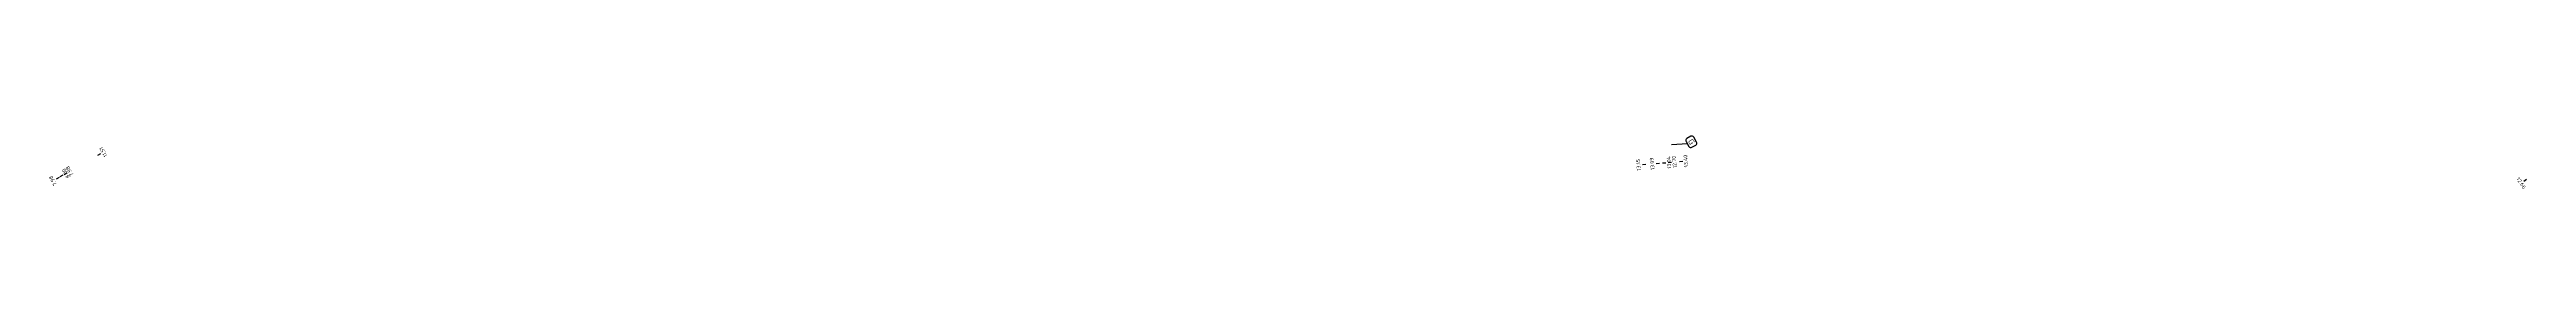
# Model space of a CAD drawing. Header units: metres. Extents: x 117856 to 119829, y 6148158 to 6148674.
# Drawn here: x 119294.8 to 119745.5, y 6148476.8 to 6148486.3 of the extents above; entities that cross this region are included whole.
import ezdxf
from ezdxf.enums import TextEntityAlignment as Align

# ---------------------------------------------------------------- set-up
doc = ezdxf.new("R2010")
doc.units = ezdxf.units.M
doc.header["$LTSCALE"] = 0.4
doc.layers.get('0').update_dxf_attribs({"linetype": 'CONTINUOUS'})
doc.layers.add('05_Öb-typ', color=1, linetype='CONTINUOUS')
doc.layers.add('M-351', color=1, linetype='CONTINUOUS')
doc.styles.add('ISO', font='iso.shx')
doc.styles.add('ISO-Anno-50', font='iso.shx', dxfattribs={"height": 5})

# ---------------------------------------------------------------- blocks, each defined once
blk = doc.blocks.new('_mkhjd')
blk.add_line((0.75, 0), (-0.75, 0))
at = {"style": 'ISO'}
blk.add_attdef('H', text='', height=1.75, rotation=270, dxfattribs=at).set_placement((0.75, 0), align=Align.CENTER)
blk = doc.blocks.new('_OVERB')
for p, q in [((-2.3, 1), (-2.3, -1)), ((1.3, 2), (-1.3, 2)), ((2.3, -1), (2.3, 1)), ((-1.3, -2), (1.3, -2))]:
    blk.add_line(p, q)
for centre, start, end in [((-1.3, 1), 90, 180), ((1.3, 1), 0, 90), ((-1.3, -1), 180, 270), ((1.3, -1), 270, 0)]:
    blk.add_arc(centre, 1, start, end)
at = {"style": 'ISO'}
blk.add_attdef('NR', text='', height=2.5, dxfattribs=at).set_placement((0, 0), align=Align.MIDDLE_CENTER)

msp = doc.modelspace()

# ---------------------------------------------------------------- linework, layer by layer
at = {"layer": 'M-351'}
msp.add_line((119592.838, 6148484.792), (119589.933, 6148484.58), dxfattribs=at)

# ---------------------------------------------------------------- block references
at = {"layer": '05_Öb-typ', "xscale": 0.4000000001749886, "yscale": 0.4000000001749886, "zscale": 0.4000000001749886, "rotation": 300.121019869498}
msp.add_blockref('_OVERB', (119593.552, 6148485.151), dxfattribs=at).add_auto_attribs({'NR': 'G'})
at = {"layer": 'M-351'}
ref = msp.add_blockref('_mkhjd', (119303.865, 6148482.863), dxfattribs=dict(at, xscale=0.4, yscale=0.4, zscale=0.4, rotation=209.4489084590566))
ref.add_attrib('H', '11.51', dxfattribs={"color": 0, "height": 0.7, "rotation": 119.44891, "style": 'ISO-Anno-50'}).set_placement((119304.301, 6148483.108), align=Align.TOP_CENTER)
ref = msp.add_blockref('_mkhjd', (119584.979, 6148481.037), dxfattribs=dict(at, xscale=0.4, yscale=0.4, zscale=0.4, rotation=184.6861679401037))
ref.add_attrib('H', '13.15', dxfattribs={"color": 0, "height": 0.7, "rotation": 94.68617, "style": 'ISO-Anno-50'}).set_placement((119584.481, 6148480.996), align=Align.BOTTOM_CENTER)
ref = msp.add_blockref('_mkhjd', (119587.471, 6148481.241), dxfattribs=dict(at, xscale=0.4, yscale=0.4, zscale=0.4, rotation=184.6861679397947))
ref.add_attrib('H', '13.09', dxfattribs={"color": 0, "height": 0.7, "rotation": 94.68617, "style": 'ISO-Anno-50'}).set_placement((119586.972, 6148481.2), align=Align.BOTTOM_CENTER)
ref = msp.add_blockref('_mkhjd', (119588.617, 6148481.335), dxfattribs=dict(at, xscale=0.4, yscale=0.4, zscale=0.4, rotation=184.6861679395342))
ref.add_attrib('H', '13.04', dxfattribs={"color": 0, "height": 0.7, "rotation": 94.68617, "style": 'ISO-Anno-50'}).set_placement((119589.115, 6148481.376), align=Align.TOP_CENTER)
ref = msp.add_blockref('_mkhjd', (119589.614, 6148481.416), dxfattribs=dict(at, xscale=0.4, yscale=0.4, zscale=0.4, rotation=184.6861679394417))
ref.add_attrib('H', '12.70', dxfattribs={"color": 0, "height": 0.7, "rotation": 94.68617, "style": 'ISO-Anno-50'}).set_placement((119590.112, 6148481.457), align=Align.TOP_CENTER)
ref = msp.add_blockref('_mkhjd', (119591.684, 6148481.586), dxfattribs=dict(at, xscale=0.4, yscale=0.4, zscale=0.4, rotation=184.6861679399772))
ref.add_attrib('H', '13.40', dxfattribs={"color": 0, "height": 0.7, "rotation": 94.68617, "style": 'ISO-Anno-50'}).set_placement((119592.182, 6148481.627), align=Align.TOP_CENTER)
ref = msp.add_blockref('_mkhjd', (119296.327, 6148478.606), dxfattribs=dict(at, xscale=0.4, yscale=0.4, zscale=0.4, rotation=209.4489084590566))
ref.add_attrib('H', '7.98', dxfattribs={"color": 0, "height": 0.7, "rotation": 119.44891, "style": 'ISO-Anno-50'}).set_placement((119295.891, 6148478.361), align=Align.BOTTOM_CENTER)
ref = msp.add_blockref('_mkhjd', (119297.024, 6148479), dxfattribs=dict(at, xscale=0.4, yscale=0.4, zscale=0.4, rotation=209.4489084590566))
ref.add_attrib('H', '8.00', dxfattribs={"color": 0, "height": 0.7, "rotation": 119.44891, "style": 'ISO-Anno-50'}).set_placement((119297.459, 6148479.246), align=Align.TOP_CENTER)
ref = msp.add_blockref('_mkhjd', (119297.72, 6148479.393), dxfattribs=dict(at, xscale=0.4, yscale=0.4, zscale=0.4, rotation=209.4489084590566))
ref.add_attrib('H', '7.98', dxfattribs={"color": 0, "height": 0.7, "rotation": 119.44891, "style": 'ISO-Anno-50'}).set_placement((119298.156, 6148479.639), align=Align.TOP_CENTER)
ref = msp.add_blockref('_mkhjd', (119745.266, 6148478.137), dxfattribs=dict(at, xscale=0.4, yscale=0.4, zscale=0.4, rotation=34.40504875221072))
ref.add_attrib('H', '12.66', dxfattribs={"color": 0, "height": 0.7, "rotation": 304.40505, "style": 'ISO-Anno-50'}).set_placement((119744.854, 6148477.855), align=Align.TOP_CENTER)

doc.saveas('drawing.dxf')
